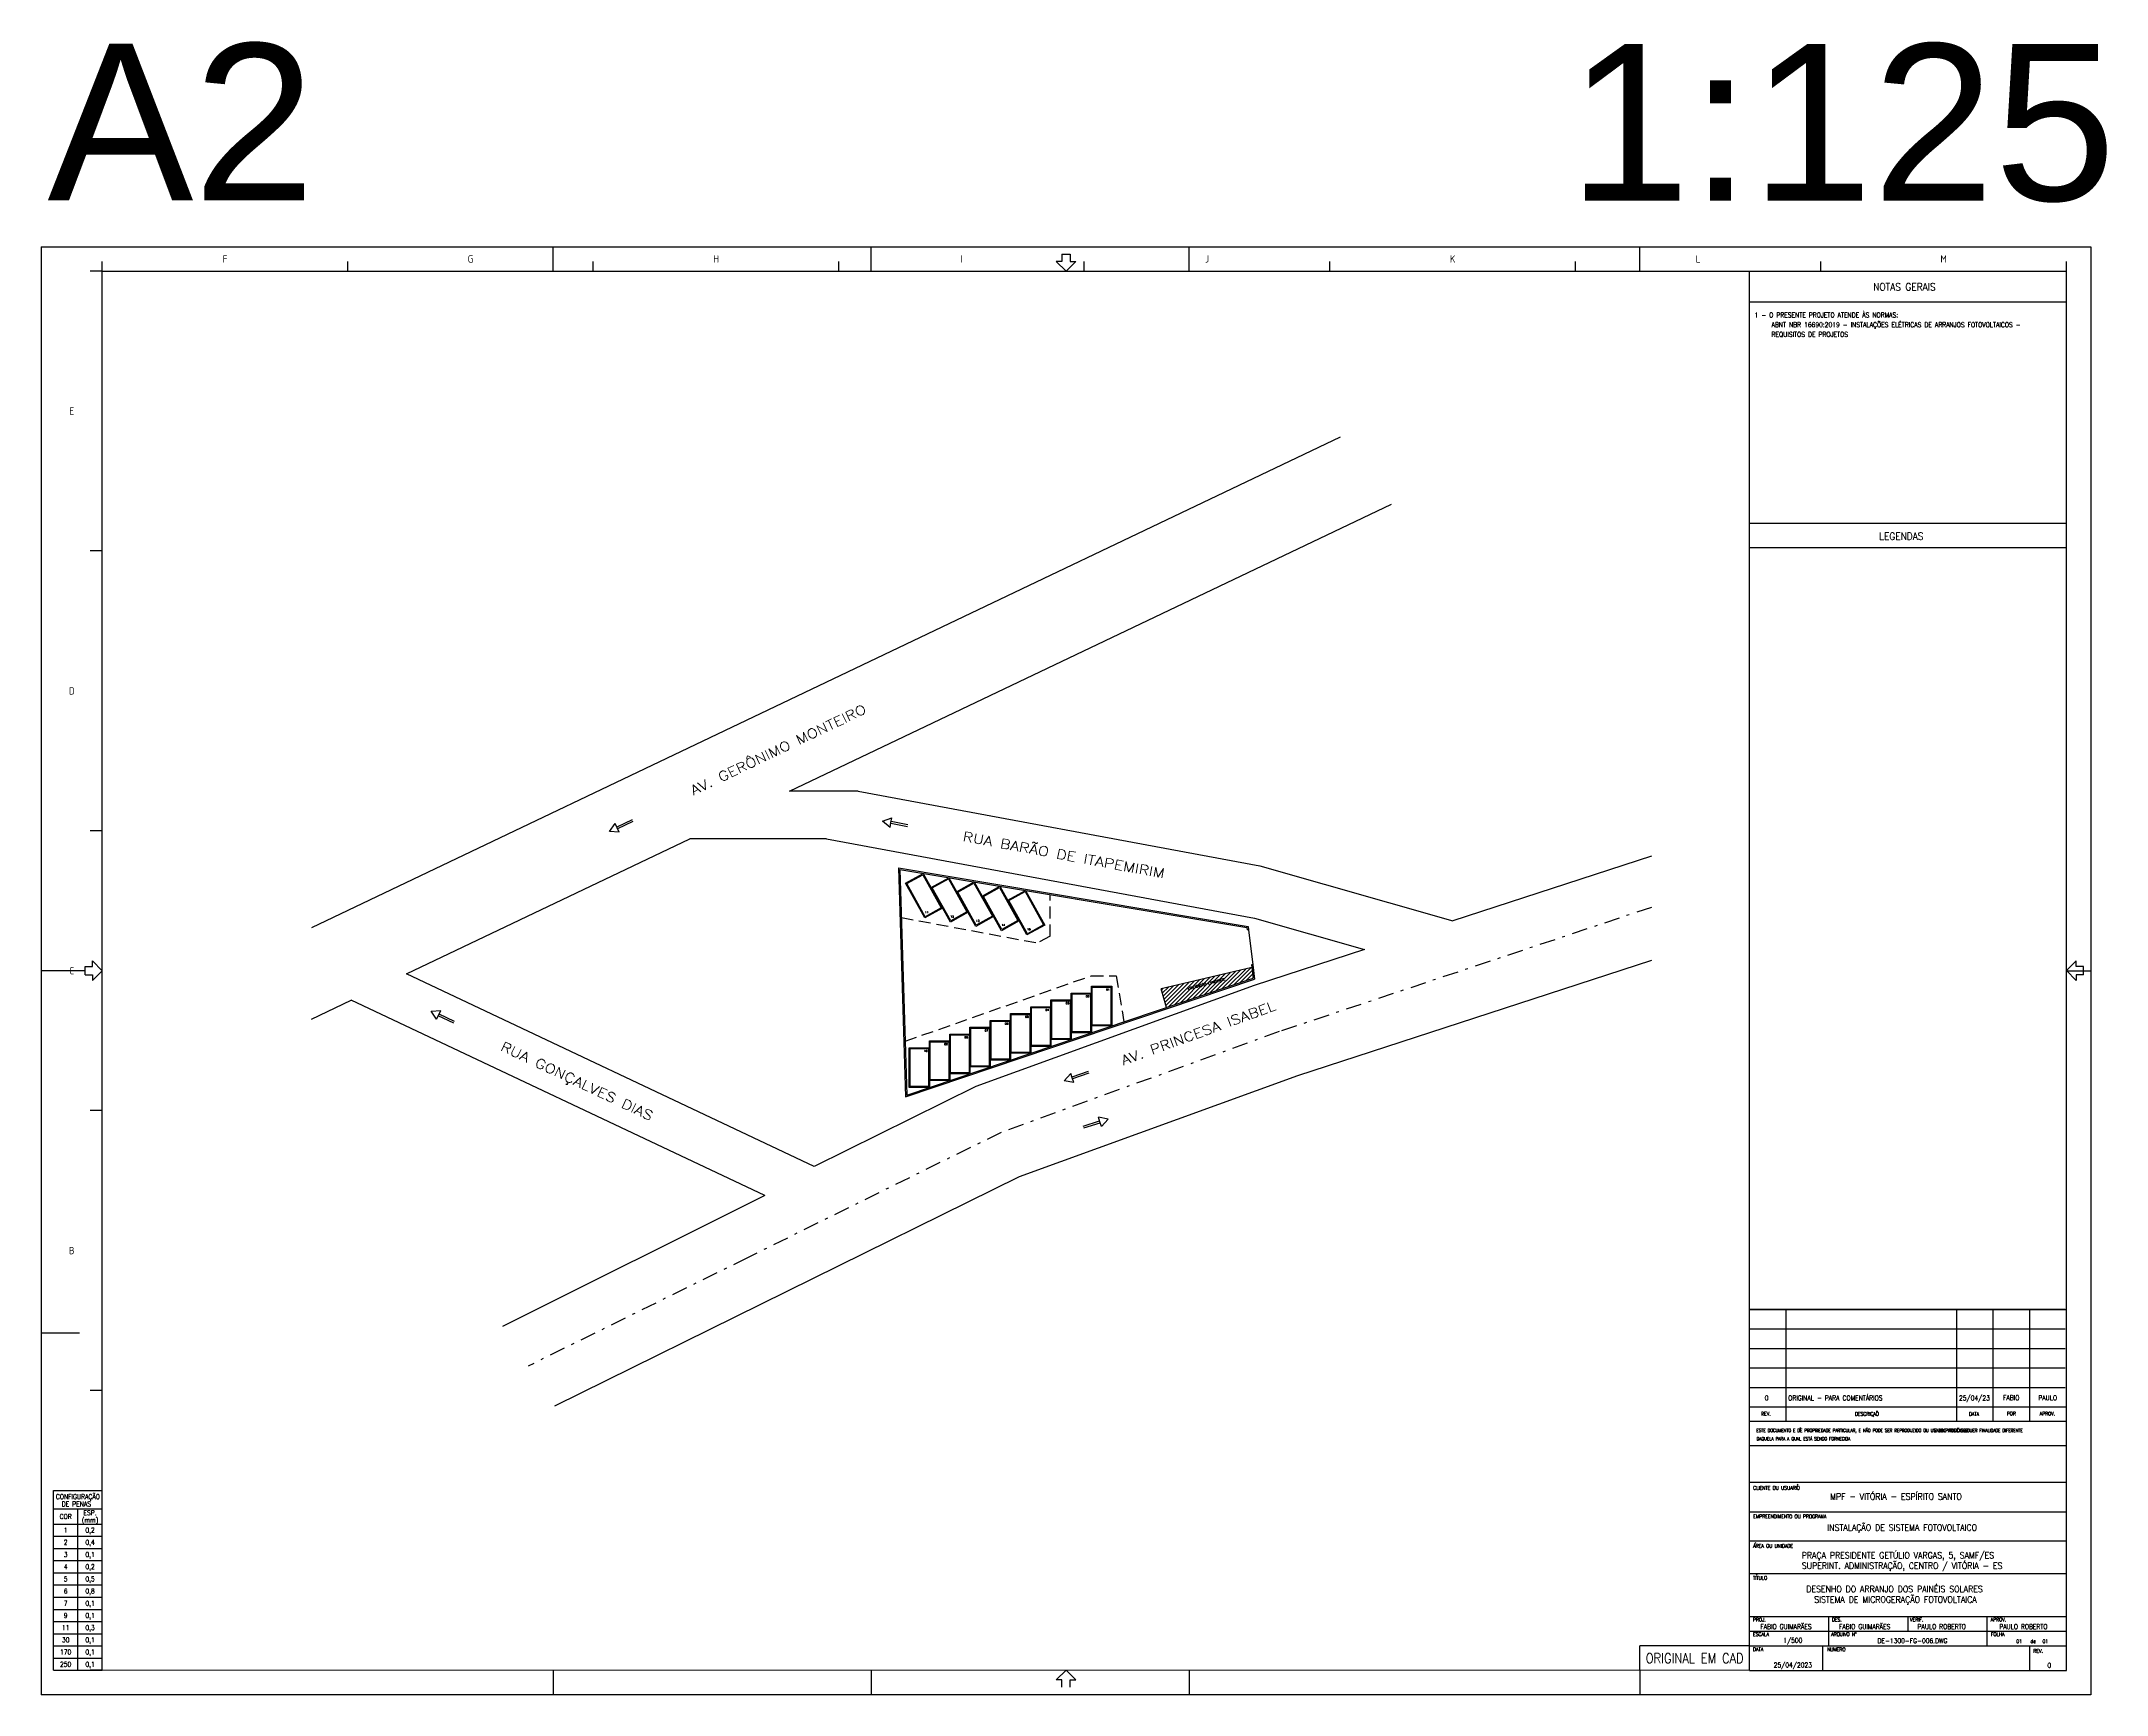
# Model space of a CAD drawing. Extents: x 182.2 to 256.5, y 128.6 to 188.1.
import ezdxf
from ezdxf.enums import TextEntityAlignment as Align

# ---------------------------------------------------------------- set-up
doc = ezdxf.new("R2010")
doc.units = 0
doc.header["$LTSCALE"] = 1.125
doc.linetypes.add('DASHDOT', pattern=[1, 0.5, -0.25, 0, -0.25])
doc.linetypes.add('DASHED', pattern=[19.05, 12.7, -6.35])
doc.layers.get('0').update_dxf_attribs({"linetype": 'CONTINUOUS'})
for name, color, linetype in [('12', 3, 'CONTINUOUS'), ('2', 7, 'DASHDOT'), ('AREA-DESENHO', 6, 'CONTINUOUS'), ('COTAS', 6, 'CONTINUOUS'), ('FORMATO', 7, 'CONTINUOUS'), ('HACHURAS', 6, 'CONTINUOUS'), ('LEGENDA', 7, 'CONTINUOUS'), ('PB PADRÃO', 7, 'CONTINUOUS'), ('TEXTO', 1, 'CONTINUOUS')]:
    doc.layers.add(name, color=color, linetype=linetype)
doc.styles.add('ROMANS', font='romans', dxfattribs={"height": 2.5})
doc.styles.get("Standard").update_dxf_attribs({"font": 'ISOCP'})
doc.styles.add('Style-INTL_ENGINEERING', font='arial.ttf')

msp = doc.modelspace()

# ---------------------------------------------------------------- hatches: boundary and pattern name
at = {"layer": 'HACHURAS', "linetype": 'Continuous'}
h = msp.add_hatch(dxfattribs=at)
h.set_pattern_fill('ANSI31', color=8, scale=0.031692, style=0)
h.set_pattern_definition([(45, (175.40128, 136.87035), (-0.07115166, 0.07115166), [])])
h.paths.add_polyline_path([(225.78, 154.352), (225.733, 154.731), (222.466, 153.972), (222.661, 153.3)])
h.paths.add_polyline_path([(223.34, 153.855), (224.9, 154.255), (224.856, 154.428), (223.296, 154.028)], flags=24)

# ---------------------------------------------------------------- linework, layer by layer
at = {"color": 3, "linetype": 'Continuous'}
for p, q in [((213.017, 158.319), (213.27, 150.082)), ((213.017, 158.319), (225.599, 156.217)), ((213.067, 158.262), (213.316, 150.148)), ((213.067, 158.262), (225.556, 156.176)), ((225.556, 156.176), (225.567, 156.089)), ((225.599, 156.217), (225.614, 156.094)), ((225.721, 154.83), (225.78, 154.352)), ((225.768, 154.836), (225.832, 154.319)), ((213.27, 150.082), (225.832, 154.319)), ((213.316, 150.148), (225.78, 154.352))]:
    msp.add_line(p, q, dxfattribs=at)
at = {"color": 4, "linetype": 'DASHED', "ltscale": 0.03}
for p, q in [((218.474, 155.859), (218.474, 157.359)), ((213.12, 156.535), (218.011, 155.622)), ((218.474, 155.859), (218.011, 155.622)), ((213.256, 152.083), (219.961, 154.442)), ((219.961, 154.442), (220.856, 154.442)), ((220.856, 154.442), (221.129, 152.779))]:
    msp.add_line(p, q, dxfattribs=at)
at = {"layer": '12', "color": 1}
for p, q in [((182.604, 129.449), (182.604, 135.917)), ((182.604, 135.917), (184.359, 135.917)), ((182.604, 135.259), (184.359, 135.259)), ((182.604, 134.711), (184.359, 134.711)), ((183.482, 129.449), (183.482, 135.259)), ((182.604, 134.273), (184.359, 134.273)), ((182.604, 133.834), (184.359, 133.834)), ((182.604, 133.396), (184.359, 133.396)), ((182.604, 132.957), (184.359, 132.957)), ((182.604, 132.519), (184.359, 132.519)), ((182.604, 132.08), (184.359, 132.08)), ((182.604, 131.641), (184.359, 131.641)), ((182.604, 131.203), (184.359, 131.203)), ((182.604, 130.764), (184.359, 130.764)), ((182.604, 130.326), (184.359, 130.326)), ((182.604, 129.887), (184.359, 129.887)), ((182.604, 129.449), (184.359, 129.449))]:
    msp.add_line(p, q, dxfattribs=at)
at = {"layer": '12'}
msp.add_line((184.359, 129.449), (184.359, 135.917), dxfattribs=at)
at = {"layer": 'AREA-DESENHO', "color": 6, "linetype": 'Continuous'}
for p, q in [((184.359, 179.793), (243.649, 179.79)), ((184.359, 129.449), (184.359, 179.793)), ((243.649, 129.445), (243.649, 179.79))]:
    msp.add_line(p, q, dxfattribs=at)
at = {"layer": 'AREA-DESENHO', "linetype": 'Continuous'}
for p in [(243.649, 130.333), (239.702, 129.469)]:
    msp.add_line(p, (239.702, 130.333), dxfattribs=at)
at = {"layer": 'AREA-DESENHO', "color": 6}
msp.add_line((243.649, 129.445), (184.359, 129.449), dxfattribs=at)
at = {"layer": 'COTAS', "color": 3, "linetype": 'Continuous'}
for p, q in [((225.614, 156.094), (225.567, 156.089)), ((225.768, 154.836), (225.721, 154.83))]:
    msp.add_line(p, q, dxfattribs=at)
at = {"layer": 'COTAS', "color": 8, "linetype": 'Continuous'}
msp.add_line((225.614, 156.094), (225.768, 154.836), dxfattribs=at)
at = {"layer": 'COTAS', "color": 4, "linetype": 'Continuous'}
for p in [(225.733, 154.731), (222.661, 153.3)]:
    msp.add_line(p, (222.466, 153.972), dxfattribs=at)
at = {"layer": 'COTAS', "color": 8, "linetype": 'Continuous'}
for points in [[(213.271, 157.766), (213.908, 158.12), (214.601, 156.874), (213.964, 156.52)], [(213.314, 157.754), (213.895, 158.077), (214.558, 156.886), (213.977, 156.563)], [(214.19, 157.614), (214.827, 157.968), (215.52, 156.722), (214.883, 156.368)], [(214.233, 157.601), (214.814, 157.925), (215.477, 156.734), (214.895, 156.411)], [(215.109, 157.462), (215.746, 157.816), (216.439, 156.57), (215.802, 156.215)], [(215.152, 157.449), (215.733, 157.773), (216.396, 156.582), (215.814, 156.258)], [(216.028, 157.308), (216.665, 157.662), (217.359, 156.416), (216.722, 156.062)], [(216.071, 157.296), (216.653, 157.619), (217.316, 156.428), (216.734, 156.105)], [(216.948, 157.154), (217.585, 157.509), (218.278, 156.262), (217.641, 155.908)], [(216.991, 157.142), (217.573, 157.466), (218.235, 156.275), (217.654, 155.951)], [(219.961, 154.061), (220.69, 154.061), (220.69, 152.635), (219.961, 152.635)], [(219.993, 154.029), (220.658, 154.029), (220.658, 152.667), (219.993, 152.667)], [(217.774, 153.324), (218.503, 153.324), (218.503, 151.897), (217.774, 151.897)], [(217.806, 153.292), (218.471, 153.292), (218.471, 151.929), (217.806, 151.929)], [(218.503, 153.569), (219.232, 153.569), (219.232, 152.143), (218.503, 152.143)], [(218.535, 153.538), (219.2, 153.538), (219.2, 152.175), (218.535, 152.175)], [(219.232, 153.815), (219.961, 153.815), (219.961, 152.389), (219.232, 152.389)], [(219.264, 153.784), (219.929, 153.784), (219.929, 152.421), (219.264, 152.421)], [(215.587, 152.586), (216.316, 152.586), (216.316, 151.16), (215.587, 151.16)], [(215.619, 152.554), (216.285, 152.554), (216.285, 151.192), (215.619, 151.192)], [(216.316, 152.832), (217.045, 152.832), (217.045, 151.406), (216.316, 151.406)], [(216.348, 152.8), (217.014, 152.8), (217.014, 151.438), (216.348, 151.438)], [(217.045, 153.078), (217.774, 153.078), (217.774, 151.652), (217.045, 151.652)], [(217.077, 153.046), (217.743, 153.046), (217.743, 151.683), (217.077, 151.683)], [(213.401, 151.849), (214.13, 151.849), (214.13, 150.423), (213.401, 150.423)], [(213.432, 151.817), (214.098, 151.817), (214.098, 150.454), (213.432, 150.454)], [(214.13, 152.095), (214.859, 152.095), (214.859, 150.668), (214.13, 150.668)], [(214.161, 152.063), (214.827, 152.063), (214.827, 150.7), (214.161, 150.7)], [(214.859, 152.34), (215.587, 152.34), (215.587, 150.914), (214.859, 150.914)], [(214.89, 152.309), (215.556, 152.309), (215.556, 150.946), (214.89, 150.946)]]:
    msp.add_lwpolyline(points, close=True, dxfattribs=at)
at = {"layer": 'LEGENDA', "color": 3}
for p, q in [((182.166, 180.671), (255.928, 180.671)), ((182.166, 180.671), (182.166, 128.573)), ((200.585, 179.794), (200.585, 180.671)), ((212.03, 179.794), (212.03, 180.671)), ((223.476, 179.794), (223.476, 180.671)), ((239.702, 179.794), (239.702, 180.671)), ((255.928, 180.671), (255.928, 128.573)), ((184.359, 179.793), (184.359, 180.144)), ((193.195, 179.793), (193.195, 180.144)), ((202.032, 179.793), (202.032, 180.144)), ((210.868, 179.793), (210.868, 180.144)), ((218.696, 180.145), (219.047, 179.794)), ((218.894, 180.145), (218.696, 180.145)), ((218.894, 180.408), (219.201, 180.408)), ((218.894, 180.408), (218.894, 180.145)), ((219.398, 180.145), (219.047, 179.794)), ((219.201, 180.408), (219.201, 180.145)), ((219.201, 180.145), (219.398, 180.145)), ((219.705, 179.793), (219.705, 180.144)), ((228.541, 179.793), (228.541, 180.144)), ((237.378, 179.793), (237.378, 180.144)), ((246.215, 179.793), (246.215, 180.144)), ((255.051, 179.793), (255.051, 180.144)), ((184.359, 179.793), (183.92, 179.793)), ((184.359, 169.724), (183.92, 169.724)), ((184.359, 159.655), (183.92, 159.655)), ((183.745, 154.622), (182.166, 154.622)), ((183.745, 154.468), (183.745, 154.775)), ((183.745, 154.775), (184.008, 154.775)), ((184.008, 154.972), (184.359, 154.621)), ((184.008, 154.775), (184.008, 154.972)), ((184.008, 154.271), (184.359, 154.621)), ((255.402, 154.976), (255.051, 154.625)), ((255.402, 154.274), (255.051, 154.625)), ((255.051, 154.622), (255.928, 154.622)), ((255.402, 154.778), (255.402, 154.976)), ((255.665, 154.778), (255.402, 154.778)), ((255.665, 154.471), (255.665, 154.778)), ((183.745, 154.468), (184.008, 154.468)), ((184.008, 154.468), (184.008, 154.271)), ((255.402, 154.471), (255.402, 154.274)), ((255.665, 154.471), (255.402, 154.471)), ((184.359, 149.586), (183.92, 149.586)), ((182.166, 141.597), (183.545, 141.597)), ((184.359, 139.518), (183.92, 139.518)), ((184.359, 129.449), (183.92, 129.449)), ((184.359, 129.449), (183.92, 129.449)), ((200.585, 129.469), (200.585, 128.573)), ((212.03, 129.469), (212.03, 128.573)), ((218.697, 129.102), (219.047, 129.453)), ((218.697, 129.102), (219.047, 129.453)), ((219.398, 129.102), (219.047, 129.453)), ((219.398, 129.102), (219.047, 129.453)), ((223.476, 129.469), (223.476, 128.573)), ((239.702, 129.469), (239.702, 128.573)), ((218.894, 129.102), (218.697, 129.102)), ((218.894, 129.102), (218.697, 129.102)), ((218.894, 128.839), (218.894, 129.102)), ((218.894, 128.839), (218.894, 129.102)), ((219.201, 129.102), (219.398, 129.102)), ((219.201, 128.839), (219.201, 129.102)), ((219.201, 128.839), (219.201, 129.102)), ((219.201, 129.102), (219.398, 129.102)), ((255.928, 128.573), (182.166, 128.573))]:
    msp.add_line(p, q, dxfattribs=at)
at = {"layer": 'LEGENDA', "color": 6}
for p, q in [((243.649, 179.794), (255.051, 179.794)), ((255.051, 129.445), (255.051, 179.794)), ((255.051, 137.525), (243.649, 137.525)), ((255.051, 136.209), (243.649, 136.209)), ((255.051, 136.209), (243.649, 136.209)), ((243.649, 129.445), (255.051, 129.445))]:
    msp.add_line(p, q, dxfattribs=at)
at = {"layer": 'LEGENDA', "color": 5}
for p, q in [((243.649, 178.687), (255.051, 178.687)), ((255.051, 170.71), (243.649, 170.71)), ((255.051, 169.833), (243.649, 169.833)), ((255.051, 138.402), (243.649, 138.402))]:
    msp.add_line(p, q, dxfattribs=at)
at = {"layer": 'LEGENDA', "linetype": 'Continuous'}
for p, q in [((191.901, 156.177), (228.929, 173.827)), ((209.092, 161.078), (230.76, 171.406)), ((211.56, 161.078), (209.092, 161.078)), ((211.56, 161.078), (226.018, 158.392)), ((202.614, 159.627), (202.815, 159.916)), ((202.89, 159.759), (202.815, 159.916)), ((203.43, 160.055), (202.875, 159.79)), ((203.46, 159.992), (202.905, 159.727)), ((212.443, 160.006), (212.775, 160.122)), ((212.712, 159.779), (212.443, 160.006)), ((212.712, 159.779), (212.744, 159.95)), ((213.342, 159.804), (212.737, 159.916)), ((212.744, 159.95), (212.775, 160.122)), ((213.355, 159.872), (212.75, 159.985)), ((195.309, 154.509), (205.51, 159.371)), ((202.965, 159.601), (202.614, 159.627)), ((202.965, 159.601), (202.89, 159.759)), ((210.427, 159.371), (205.51, 159.371)), ((210.427, 159.371), (225.825, 156.51)), ((226.018, 158.392), (232.97, 156.414)), ((240.119, 158.741), (232.97, 156.414)), ((225.825, 156.51), (229.794, 155.38)), ((229.794, 155.38), (225.821, 154.087)), ((240.119, 154.985), (227.373, 150.836)), ((209.979, 147.581), (195.309, 154.509)), ((225.821, 154.087), (215.805, 150.459)), ((191.896, 152.882), (193.319, 153.56)), ((208.21, 146.535), (193.319, 153.56)), ((196.192, 153.16), (196.543, 153.187)), ((196.394, 152.872), (196.192, 153.16)), ((196.469, 153.029), (196.543, 153.187)), ((196.394, 152.872), (196.469, 153.029)), ((197.01, 152.735), (196.454, 152.998)), ((197.04, 152.798), (196.484, 153.061)), ((218.982, 150.662), (219.214, 150.927)), ((219.271, 150.762), (219.214, 150.927)), ((219.841, 150.997), (219.26, 150.795)), ((219.864, 150.931), (219.283, 150.73)), ((215.805, 150.459), (209.979, 147.581)), ((227.373, 150.836), (217.357, 147.208)), ((219.328, 150.598), (218.982, 150.662)), ((219.328, 150.598), (219.271, 150.762)), ((219.669, 149.034), (220.256, 149.219)), ((219.69, 148.968), (220.277, 149.153)), ((220.266, 149.186), (220.214, 149.352)), ((220.558, 149.278), (220.214, 149.352)), ((220.318, 149.019), (220.266, 149.186)), ((220.318, 149.019), (220.558, 149.278)), ((217.357, 147.208), (200.638, 138.95)), ((208.21, 146.535), (198.763, 141.825))]:
    msp.add_line(p, q, dxfattribs=at)
at = {"layer": 'LEGENDA', "linetype": 'DASHDOT'}
for p, q in [((240.119, 156.901), (226.723, 152.43)), ((226.723, 152.43), (216.707, 148.801)), ((216.707, 148.801), (207.578, 144.292)), ((207.578, 144.292), (199.686, 140.394))]:
    msp.add_line(p, q, dxfattribs=at)
at = {"layer": 'LEGENDA', "color": 1}
for p, q in [((243.649, 142.436), (255.051, 142.436)), ((255.01, 142.436), (243.649, 142.436)), ((243.649, 141.735), (255.01, 141.735)), ((243.649, 141.033), (255.01, 141.033)), ((243.649, 140.332), (255.01, 140.332)), ((243.649, 139.63), (255.01, 139.63)), ((243.649, 130.859), (255.051, 130.859)), ((246.5, 130.333), (246.5, 131.385)), ((249.35, 130.859), (249.35, 131.385)), ((252.201, 130.333), (252.201, 131.385)), ((246.28, 129.45), (246.28, 130.333)), ((253.735, 129.45), (253.735, 130.333))]:
    msp.add_line(p, q, dxfattribs=at)
at = {"layer": 'LEGENDA'}
msp.add_line((243.649, 142.436), (255.01, 142.436), dxfattribs=at)
at = {"layer": 'LEGENDA', "color": 2}
for p, q in [((244.965, 138.407), (244.965, 142.436)), ((251.104, 138.4), (251.104, 142.436)), ((252.42, 138.407), (252.42, 142.436)), ((253.735, 138.4), (253.735, 142.436)), ((243.649, 138.928), (255.01, 138.928)), ((243.649, 138.928), (255.051, 138.928)), ((243.649, 135.157), (255.051, 135.157)), ((243.649, 134.104), (255.051, 134.104)), ((243.649, 132.933), (255.051, 132.933)), ((243.649, 131.385), (255.051, 131.385)), ((243.649, 130.333), (255.051, 130.333))]:
    msp.add_line(p, q, dxfattribs=at)
at = {"layer": 'LEGENDA', "color": 1, "linetype": 'Continuous'}
for p, q in [((248.116, 138.609), (248.088, 138.574)), ((248.202, 138.773), (248.259, 138.773)), ((245.463, 138.155), (245.488, 138.182)), ((251.121, 138.167), (251.194, 138.167)), ((245.36, 136.103), (245.399, 136.142)), ((243.83, 134.004), (243.869, 134.044)), ((243.883, 132.868), (243.923, 132.907)), ((246.627, 130.234), (246.667, 130.274))]:
    msp.add_line(p, q, dxfattribs=at)

# ---------------------------------------------------------------- texts
at = {"layer": '2', "color": 4, "style": 'ROMANS', "width": 0.9}
for s, p in [('1 - O PRESENTE PROJETO ATENDE ÀS NORMAS: ', (243.825, 178.127)), ('ABNT NBR 16690:2019 - INSTALAÇÕES ELÉTRICAS DE ARRANJOS FOTOVOLTAICOS -', (244.438, 177.776)), ('REQUISITOS DE PROJETOS', (244.438, 177.428))]:
    msp.add_text(s, height=0.17542, dxfattribs=at).set_placement(p)
at = {"layer": 'AREA-DESENHO', "color": 2, "linetype": 'Continuous', "style": 'ROMANS', "width": 0.757293}
msp.add_text('ORIGINAL EM CAD', height=0.35083, dxfattribs=at).set_placement((239.906, 129.71), (243.436, 129.71), align=Align.FIT)
at = {"layer": 'FORMATO', "color": 1, "style": 'ROMANS', "width": 0.9}
for s, height, p in [('CONFIGURAÇÃO', 0.17542, (183.482, 135.698)), ('DE PENAS ', 0.1754, (183.482, 135.435)), ('COR', 0.1754, (183.043, 134.985)), ('1', 0.175, (183.043, 134.492)), ('(mm)', 0.1754, (183.92, 134.854)), ('ESP.', 0.1754, (183.92, 135.117)), ('0,2', 0.1754, (183.92, 134.492)), ('2', 0.175, (183.043, 134.053)), ('0,4', 0.1754, (183.92, 134.053)), ('3', 0.175, (183.043, 133.615)), ('4', 0.175, (183.043, 133.176)), ('0,1', 0.1754, (183.92, 133.615)), ('0,2', 0.1754, (183.92, 133.176)), ('5', 0.175, (183.043, 132.738)), ('6', 0.175, (183.043, 132.299)), ('0,5', 0.1754, (183.92, 132.738)), ('0,8', 0.1754, (183.92, 132.299)), ('7', 0.175, (183.043, 131.861)), ('0,1', 0.1754, (183.92, 131.861)), ('11', 0.1754, (183.043, 130.984)), ('9', 0.175, (183.043, 131.422)), ('0,1', 0.1754, (183.92, 131.422)), ('0,3', 0.1754, (183.92, 130.984)), ('170', 0.1754, (183.043, 130.107)), ('30', 0.1754, (183.043, 130.545)), ('0,1', 0.1754, (183.92, 130.545)), ('0,1', 0.1754, (183.92, 130.107)), ('250', 0.1754, (183.043, 129.668)), ('0,1', 0.1754, (183.92, 129.668))]:
    msp.add_text(s, height=height, dxfattribs=at).set_placement(p, align=Align.MIDDLE_CENTER)
at = {"layer": 'LEGENDA', "color": 3}
for s, p in [('F', (188.777, 180.232)), ('G', (197.613, 180.232)), ('H', (206.45, 180.232)), ('I', (215.287, 180.232)), ('J', (224.123, 180.232)), ('K', (232.96, 180.232)), ('L', (241.796, 180.232)), ('M', (250.633, 180.232)), ('E', (183.262, 174.759)), ('D', (183.262, 164.69)), ('C', (183.262, 154.622)), ('B', (183.262, 144.552))]:
    msp.add_text(s, height=0.263, dxfattribs=at).set_placement(p, align=Align.MIDDLE)
at = {"layer": 'LEGENDA', "color": 2, "style": 'ROMANS', "width": 0.9}
for s, height, p in [('NOTAS GERAIS', 0.26312, (248.099, 179.094)), ('LEGENDAS', 0.2631, (248.312, 170.12))]:
    msp.add_text(s, height=height, dxfattribs=at).set_placement(p)
at = {"layer": 'LEGENDA', "color": 1, "style": 'ROMANS', "width": 0.9}
for s, height, p in [('0', 0.175, (244.191, 139.164)), ('ORIGINAL - PARA COMENTÁRIOS', 0.17542, (245.037, 139.161)), ('REV.', 0.1316, (244.063, 138.612)), ('DESCRICAO', 0.1316, (247.435, 138.61)), ('DATA', 0.1316, (251.538, 138.611)), ('POR', 0.1316, (252.905, 138.619)), ('APROV.', 0.1316, (254.087, 138.618)), ('ESTE DOCUMENTO E DE PROPRIEDADE PARTICULAR, E NÃO PODE SER REPRODUZIDO OU USADO PARA QUALQUER FINALIDADE DIFERENTE', 0.115734, (243.896, 138.023)), ('DAQUELA PARA A QUAL ESTÁ SENDO FORNECIDA', 0.11573, (243.899, 137.723)), ('E NAO PODE SER', 0.11573, (250.302, 138.023)), ('CLIENTE OU USUARIO', 0.13156, (243.777, 135.949)), ('MPF - VITÓRIA - ESPÍRITO SANTO', 0.22804, (246.545, 135.588)), ('EMPREENDIMENTO OU PROGRAMA', 0.13156, (243.78, 134.921)), ('INSTALAÇÃO DE SISTEMA FOTOVOLTAICO', 0.22804, (246.441, 134.471)), ('AREA OU UNIDADE', 0.13156, (243.776, 133.859)), ('SUPERINT. ADMINISTRAÇÃO, CENTRO / VITÓRIA - ES', 0.22804, (245.527, 133.098)), ('PRAÇA PRESIDENTE GETÚLIO VARGAS, 5, SAMF/ES', 0.22804, (245.527, 133.473)), ('TITULO', 0.1316, (243.768, 132.708)), ('DESENHO DO ARRANJO DOS PAINÉIS SOLARES', 0.22804, (245.69, 132.257)), ('SISTEMA DE MICROGERAÇÃO FOTOVOLTAICA', 0.22804, (245.975, 131.883)), ('PROJ.', 0.1316, (243.77, 131.205)), ('FABIO GUIMARÃES', 0.17445, (244.035, 130.935)), ('DES.', 0.1316, (246.607, 131.208)), ('FABIO GUIMARÃES', 0.17445, (246.869, 130.935)), ('VERIF.', 0.1316, (249.423, 131.21)), ('PAULO ROBERTO', 0.17445, (249.693, 130.935)), ('APROV.', 0.1316, (252.323, 131.21)), ('PAULO ROBERTO', 0.17445, (252.634, 130.935)), ('ESCALA', 0.1316, (243.771, 130.683)), ('DATA', 0.1316, (243.772, 130.139)), ('NUMERO', 0.1316, (246.44, 130.136)), ('ARQUIVO N%%D', 0.13156, (246.584, 130.68)), ('FOLHA', 0.1316, (252.33, 130.68)), ('REV.', 0.1316, (253.861, 130.084))]:
    msp.add_text(s, height=height, dxfattribs=at).set_placement(p)
for s, p in [('25/04/23', (251.741, 139.249)), ('FABIO', (253.065, 139.256)), ('PAULO', (254.376, 139.255))]:
    msp.add_text(s, height=0.1754, dxfattribs=at).set_placement(p, align=Align.MIDDLE_CENTER)
for s, p in [('01', (253.349, 130.429)), ('de', (253.852, 130.429)), ('01', (254.294, 130.429))]:
    msp.add_text(s, height=0.1316, dxfattribs=at).set_placement(p, align=Align.CENTER)
for tag, p in [('1/500', (245.204, 130.512)), ('DE-1300-FG-006.DWG', (249.51, 130.512)), ('25/04/2023', (245.204, 129.627)), ('0', (254.432, 129.627))]:
    msp.add_attdef(tag, text='', height=0.175, dxfattribs=at).set_placement(p, align=Align.MIDDLE)
at = {"layer": 'PB PADRÃO', "style": 'Style-INTL_ENGINEERING'}
for s, p in [('A2', (187.203, 185.201)), ('1:125', (246.979, 185.153))]:
    msp.add_text(s, height=5.6372, dxfattribs=at).set_placement(p, align=Align.MIDDLE)
at = {"layer": 'TEXTO', "color": 7, "style": 'ROMANS', "width": 1.2}
for s, height, rotation, p in [('AV. GERÔNIMO MONTEIRO', 0.34495, 25.48483, (208.689, 162.576)), ('RUA BARÃO DE ITAPEMIRIM', 0.34495, 349.47338, (218.968, 158.789)), ('EDIFICAÇÃO EXISTENTE', 0.07799, 14.36694, (224.097, 154.147)), ('AV. PRINCESA ISABEL', 0.34495, 19.91408, (223.812, 152.381)), ('RUA GONÇALVES DIAS', 0.34495, 334.74257, (201.447, 150.65))]:
    msp.add_text(s, height=height, rotation=rotation, dxfattribs=at).set_placement(p, align=Align.MIDDLE_CENTER)
for s, p in [('11', (214.032, 156.722)), ('12', (214.951, 156.569)), ('13', (215.87, 156.417)), ('14', (216.79, 156.263)), ('15', (217.709, 156.11)), ('01', (220.557, 153.944)), ('04', (218.37, 153.207)), ('03', (219.099, 153.453)), ('02', (219.828, 153.699)), ('07', (216.183, 152.469)), ('06', (216.912, 152.715)), ('05', (217.641, 152.961)), ('10', (213.996, 151.732)), ('09', (214.725, 151.978)), ('08', (215.454, 152.224))]:
    msp.add_text(s, height=0.0624, dxfattribs=at).set_placement(p, align=Align.MIDDLE_CENTER)

doc.saveas('drawing.dxf')
